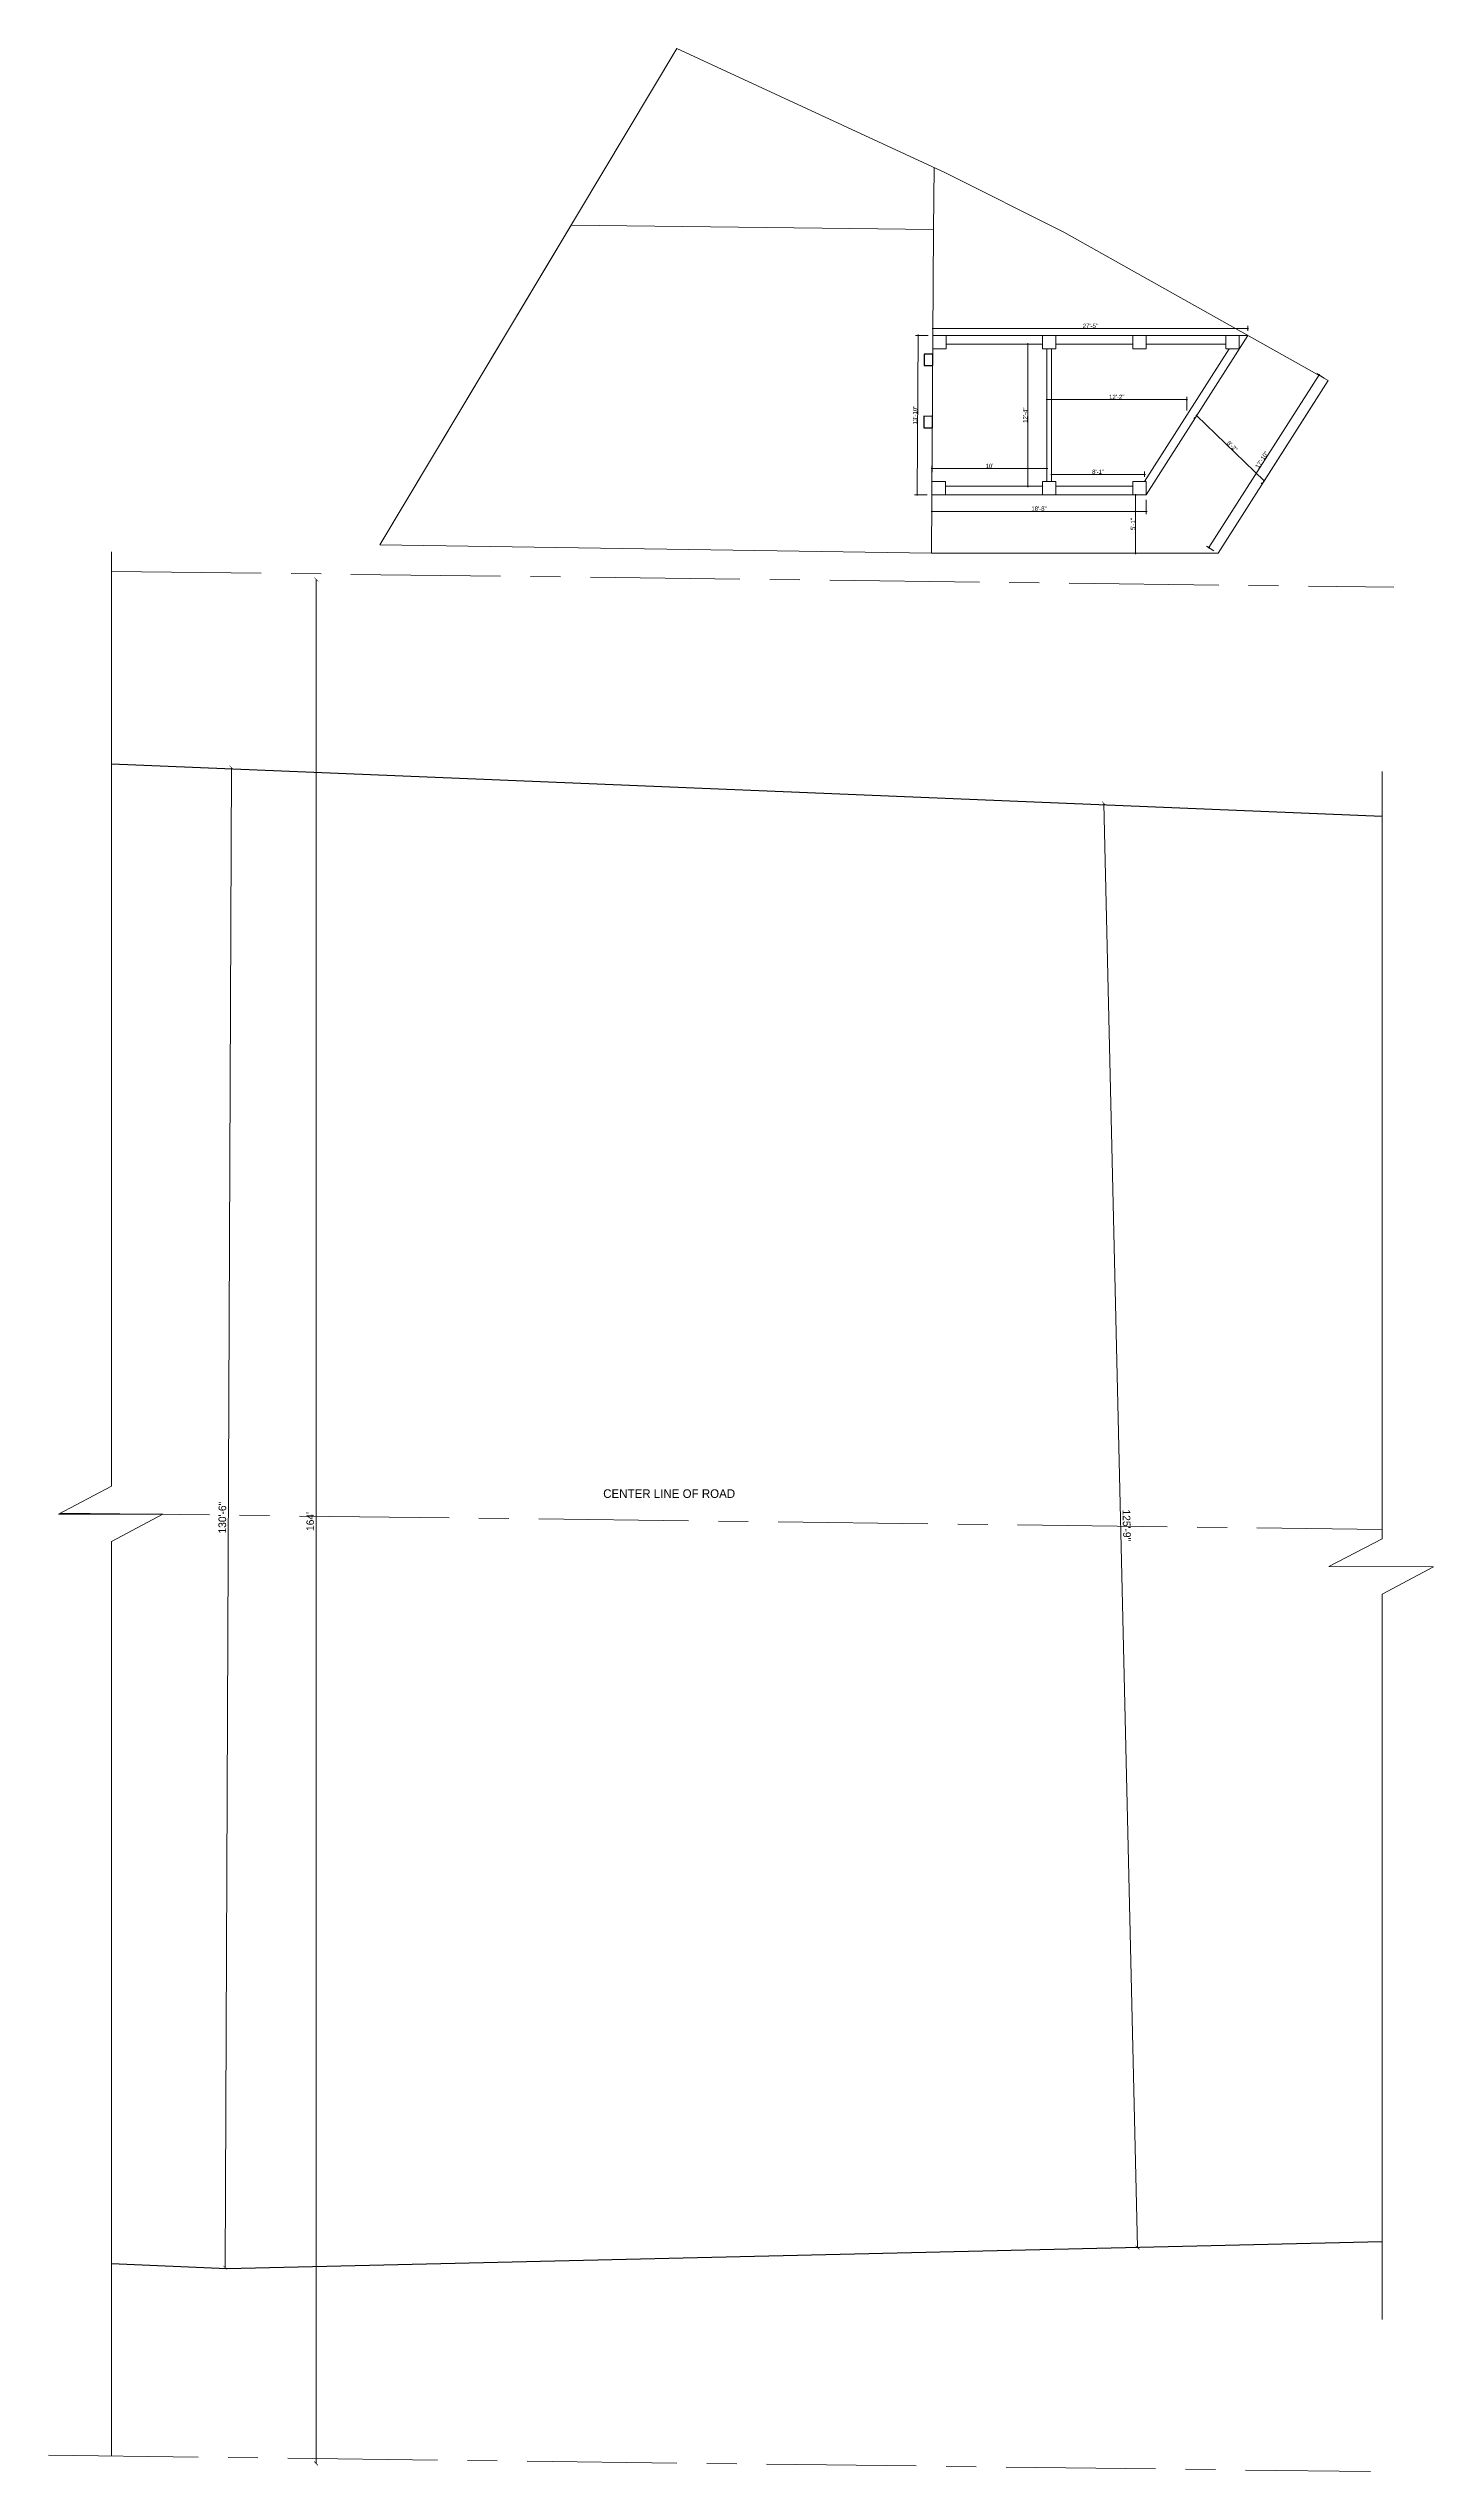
# Model space of a CAD drawing. Header units: inches. Extents: x 72553 to 165130, y 2767 to 9706.
# Drawn here: x 74611 to 76057, y 2858 to 5389 of the extents above; entities that cross this region are included whole.
import ezdxf

# ---------------------------------------------------------------- set-up
doc = ezdxf.new("R2010")
doc.units = ezdxf.units.IN
doc.header["$LTSCALE"] = 5
doc.header["$MEASUREMENT"] = 0
doc.linetypes.add('CENTER', pattern=[2, 1.25, -0.25, 0.25, -0.25])
doc.layers.add('A-WALL', color=7, linetype='Continuous', lineweight=9)
doc.layers.add('DOOR', color=62, linetype='Continuous', lineweight=0)
for name, color, linetype in [('DIM', 5, 'Continuous'), ('TEXT', 6, 'Continuous'), ('WALL', 7, 'Continuous')]:
    doc.layers.add(name, color=color, linetype=linetype)
doc.layers.add('dim line', color=7, linetype='Continuous', lineweight=15, true_color=0xfab2b2)
doc.styles.get("Standard").update_dxf_attribs({"font": 'arial.ttf'})
doc.styles.add('tt', font='stylu.ttf', dxfattribs={"height": 8})
doc.dimstyles.new('Copy(2) of STANDARD', dxfattribs={"dimtxt": 2, "dimasz": 4, "dimexe": 0, "dimexo": 0, "dimgap": 2, "dimtad": 1, "dimdec": 0, "dimzin": 0, "dimdsep": 46, "dimlunit": 3, "dimtxsty": 'tt', "dimblk": 'ARCHTICK', "dimcen": 0.0505, "dimse1": 1, "dimse2": 1, "dimclrd": 5, "dimclre": 5, "dimclrt": 7, "dimadec": 1, "dimazin": 0, "dimtm": 1e-09, "dimtfac": 1, "dimtdec": 0, "dimtofl": 0, "dimtmove": 1, "dimatfit": 3, "dimfxl": 1, "dimtolj": 2, "dimtzin": 0, "dimlwd": 13, "dimarcsym": 0})
doc.dimstyles.new('Standard$0', dxfattribs={"dimtxt": 6, "dimasz": 4, "dimexe": 3, "dimexo": 6, "dimgap": 3, "dimtad": 1, "dimdec": 1, "dimzin": 0, "dimdsep": 46, "dimlunit": 4, "dimtxsty": 'Standard', "dimcen": 0.09, "dimclrd": 6, "dimclre": 6, "dimclrt": 7, "dimadec": 0, "dimazin": 0, "dimtfac": 1, "dimtdec": 1, "dimtix": 1, "dimtofl": 0, "dimtmove": 1, "dimatfit": 3, "dimfxl": 1, "dimtolj": 1, "dimtzin": 0, "dimlwd": 18, "dimlwe": 18, "dimarcsym": 0})

# ---------------------------------------------------------------- blocks, each defined once
blk = doc.blocks.new('_ArchTick')
at = {"color": 0, "linetype": 'ByBlock', "const_width": 0.15}
blk.add_lwpolyline([(-0.5, -0.5), (0.5, 0.5)], dxfattribs=at)
blk = doc.blocks.new('*D1890')
at = {"layer": 'Defpoints', "color": 0, "ltscale": 5, "transparency": 16777216}
for p in [(75346.3, 4834.4), (74890.5, 2866.6), (75322, 2866.6)]:
    blk.add_point(p, dxfattribs=at)
at = {"layer": 'DIM', "color": 5, "lineweight": 13, "ltscale": 5, "transparency": 16777216}
blk.add_line((74890.5, 4834.4), (74890.5, 2866.6), dxfattribs=at)
at = {"layer": 'DIM', "color": 5, "lineweight": 13, "ltscale": 5, "transparency": 16777216, "xscale": 4, "yscale": 4, "zscale": 4}
for p, rotation in [((74890.5, 4834.4), 90), ((74890.5, 2866.6), 270)]:
    blk.add_blockref('_ArchTick', p, dxfattribs=dict(at, rotation=rotation))
at = {"layer": 'DIM', "color": 7, "ltscale": 5, "transparency": 16777216, "insert": (74884.3, 3850.5), "char_height": 8, "attachment_point": 5, "rotation": 90, "style": 'tt'}
blk.add_mtext("\\A2;164'", dxfattribs=at)
blk = doc.blocks.new('*D1889')
at = {"layer": 'Defpoints', "color": 0, "ltscale": 5, "transparency": 16777216}
for p in [(74773.4, 4637.8, -33.3), (74766.8, 3071.4, 1.5), (74795.4, 3071.2)]:
    blk.add_point(p, dxfattribs=at)
at = {"layer": 'DIM', "color": 5, "lineweight": 13, "ltscale": 5, "transparency": 16777216}
blk.add_line((74802, 4637.7), (74795.4, 3071.2), dxfattribs=at)
at = {"layer": 'DIM', "color": 5, "lineweight": 13, "ltscale": 5, "transparency": 16777216, "xscale": 4, "yscale": 4, "zscale": 4}
for p, rotation in [((74802, 4637.7), 89.75798331016011), ((74795.4, 3071.2), 269.7579833101601)]:
    blk.add_blockref('_ArchTick', p, dxfattribs=dict(at, rotation=rotation))
at = {"layer": 'DIM', "color": 7, "ltscale": 5, "transparency": 16777216, "insert": (74792.5, 3854.5), "char_height": 8, "attachment_point": 5, "rotation": 89.758, "style": 'tt'}
blk.add_mtext('\\A2;130\'-6"', dxfattribs=at)
blk = doc.blocks.new('*D1891')
at = {"layer": 'Defpoints', "color": 0, "ltscale": 5, "transparency": 16777216}
for p in [(75689.7, 4599.9, -52.5), (75724.8, 3091.6, 1.5), (75748.2, 3092.2)]:
    blk.add_point(p, dxfattribs=at)
at = {"layer": 'DIM', "color": 5, "lineweight": 13, "ltscale": 5, "transparency": 16777216}
blk.add_line((75713.1, 4600.4), (75748.2, 3092.2), dxfattribs=at)
at = {"layer": 'DIM', "color": 5, "lineweight": 13, "ltscale": 5, "transparency": 16777216, "xscale": 4, "yscale": 4, "zscale": 4}
for p, rotation in [((75713.1, 4600.4), 91.33313824719244), ((75748.2, 3092.2), 271.3331382471924)]:
    blk.add_blockref('_ArchTick', p, dxfattribs=dict(at, rotation=rotation))
at = {"layer": 'DIM', "color": 7, "ltscale": 5, "transparency": 16777216, "insert": (75736.8, 3846.4), "char_height": 8, "attachment_point": 5, "rotation": 271.3331, "style": 'tt'}
blk.add_mtext('\\A2;125\'-9"', dxfattribs=at)
blk = doc.blocks.new('oblique')
at = {"color": 0, "lineweight": -2}
blk.add_line((0.25, 0.25), (-0.25, -0.25), dxfattribs=at)
at = {"layer": 'dim line', "lineweight": 9}
for p, q in [((-0.4375, 0), (0.4375, 0)), ((0, 0.4375), (0, -0.4375))]:
    blk.add_line(p, q, dxfattribs=at)
blk = doc.blocks.new('*D1894')
at = {"layer": 'A-WALL', "color": 47, "lineweight": 0, "ltscale": 5, "transparency": 16777216}
for p, q in [((75658.5, 4941.6), (75658.5, 4946.9)), ((75755.5, 4941.6), (75755.5, 4946.9))]:
    blk.add_line(p, q, dxfattribs=at)
at = {"layer": 'A-WALL', "color": 33, "lineweight": 0, "ltscale": 5, "transparency": 16777216}
blk.add_line((75658.5, 4943.9), (75755.5, 4943.9), dxfattribs=at)
at = {"layer": 'Defpoints', "color": 0, "ltscale": 5, "transparency": 16777216}
for p in [(75658.5, 4936.6), (75755.5, 4943.9), (75755.5, 4936.6)]:
    blk.add_point(p, dxfattribs=at)
at = {"layer": 'A-WALL', "color": 33, "lineweight": 0, "ltscale": 5, "transparency": 16777216, "xscale": 2, "yscale": 2, "zscale": 2, "rotation": 180}
blk.add_blockref('oblique', (75658.5, 4943.9), dxfattribs=at)
at = {"layer": 'A-WALL', "color": 33, "lineweight": 0, "ltscale": 5, "transparency": 16777216, "xscale": 2, "yscale": 2, "zscale": 2}
blk.add_blockref('oblique', (75755.5, 4943.9), dxfattribs=at)
at = {"layer": 'A-WALL', "color": 7, "ltscale": 5, "transparency": 16777216, "insert": (75707, 4946.7), "char_height": 4.5, "attachment_point": 5}
blk.add_mtext('\\A1;8\'-1"', dxfattribs=at)
blk = doc.blocks.new('_OBLIQUE')
at = {"color": 0, "linetype": 'ByBlock'}
blk.add_line((-0.5, -0.5), (0.5, 0.5), dxfattribs=at)
blk = doc.blocks.new('*D1895')
at = {"layer": 'A-WALL', "color": 47, "lineweight": 0, "ltscale": 5, "transparency": 16777216}
for p, q in [((75533.4, 4917.6), (75533.4, 4902.4)), ((75757.2, 4917.6), (75757.2, 4902.4))]:
    blk.add_line(p, q, dxfattribs=at)
at = {"layer": 'A-WALL', "color": 33, "lineweight": 0, "ltscale": 5, "transparency": 16777216}
blk.add_line((75533.4, 4905.4), (75757.2, 4905.4), dxfattribs=at)
at = {"layer": 'Defpoints', "color": 0, "ltscale": 5, "transparency": 16777216}
for p in [(75533.4, 4922.6), (75757.2, 4922.6), (75757.2, 4905.4)]:
    blk.add_point(p, dxfattribs=at)
at = {"layer": 'A-WALL', "color": 33, "lineweight": 0, "ltscale": 5, "transparency": 16777216, "xscale": 2, "yscale": 2, "zscale": 2, "rotation": 180}
blk.add_blockref('oblique', (75533.4, 4905.4), dxfattribs=at)
at = {"layer": 'A-WALL', "color": 33, "lineweight": 0, "ltscale": 5, "transparency": 16777216, "xscale": 2, "yscale": 2, "zscale": 2}
blk.add_blockref('oblique', (75757.2, 4905.4), dxfattribs=at)
at = {"layer": 'A-WALL', "color": 7, "ltscale": 5, "transparency": 16777216, "insert": (75645.3, 4908.2), "char_height": 4.5, "attachment_point": 5}
blk.add_mtext('\\A1;18\'-8"', dxfattribs=at)
blk = doc.blocks.new('*D1897')
at = {"layer": 'A-WALL', "color": 47, "lineweight": 0, "ltscale": 5, "transparency": 16777216}
for p, q in [((75533.5, 4941.6), (75533.5, 4953)), ((75653.5, 4941.6), (75653.5, 4953))]:
    blk.add_line(p, q, dxfattribs=at)
at = {"layer": 'A-WALL', "color": 33, "lineweight": 0, "ltscale": 5, "transparency": 16777216}
blk.add_line((75533.5, 4950), (75653.5, 4950), dxfattribs=at)
at = {"layer": 'Defpoints', "color": 0, "ltscale": 5, "transparency": 16777216}
for p in [(75533.5, 4936.6), (75653.5, 4950), (75653.5, 4936.6)]:
    blk.add_point(p, dxfattribs=at)
at = {"layer": 'A-WALL', "color": 33, "lineweight": 0, "ltscale": 5, "transparency": 16777216, "xscale": 2, "yscale": 2, "zscale": 2, "rotation": 180}
blk.add_blockref('oblique', (75533.5, 4950), dxfattribs=at)
at = {"layer": 'A-WALL', "color": 33, "lineweight": 0, "ltscale": 5, "transparency": 16777216, "xscale": 2, "yscale": 2, "zscale": 2}
blk.add_blockref('oblique', (75653.5, 4950), dxfattribs=at)
at = {"layer": 'A-WALL', "color": 7, "ltscale": 5, "transparency": 16777216, "insert": (75593.5, 4952.8), "char_height": 4.5, "attachment_point": 5}
blk.add_mtext("\\A1;10'", dxfattribs=at)
blk = doc.blocks.new('*D1898')
at = {"layer": 'A-WALL', "color": 47, "lineweight": 0, "ltscale": 5, "transparency": 16777216}
for p, q in [((75653.5, 5010.8), (75653.5, 5025.1)), ((75799.6, 5010.8), (75799.6, 5025.1))]:
    blk.add_line(p, q, dxfattribs=at)
at = {"layer": 'A-WALL', "color": 33, "lineweight": 0, "ltscale": 5, "transparency": 16777216}
blk.add_line((75799.6, 5022.1), (75653.5, 5022.1), dxfattribs=at)
at = {"layer": 'Defpoints', "color": 0, "ltscale": 5, "transparency": 16777216}
for p in [(75653.5, 5022.1), (75653.5, 5005.8), (75799.6, 5005.8)]:
    blk.add_point(p, dxfattribs=at)
at = {"layer": 'A-WALL', "color": 33, "lineweight": 0, "ltscale": 5, "transparency": 16777216, "xscale": 2, "yscale": 2, "zscale": 2, "rotation": 180}
blk.add_blockref('oblique', (75653.5, 5022.1), dxfattribs=at)
at = {"layer": 'A-WALL', "color": 33, "lineweight": 0, "ltscale": 5, "transparency": 16777216, "xscale": 2, "yscale": 2, "zscale": 2}
blk.add_blockref('oblique', (75799.6, 5022.1), dxfattribs=at)
at = {"layer": 'A-WALL', "color": 7, "ltscale": 5, "transparency": 16777216, "insert": (75726.5, 5024.9), "char_height": 4.5, "attachment_point": 5}
blk.add_mtext('\\A1;12\'-2"', dxfattribs=at)
blk = doc.blocks.new('*D1899')
at = {"layer": 'A-WALL', "color": 47, "lineweight": 0, "ltscale": 5, "transparency": 16777216}
for p, q in [((75603.7, 5080), (75636.7, 5080)), ((75603.7, 4931.6), (75636.7, 4931.6))]:
    blk.add_line(p, q, dxfattribs=at)
at = {"layer": 'A-WALL', "color": 33, "lineweight": 0, "ltscale": 5, "transparency": 16777216}
blk.add_line((75633.7, 5080), (75633.7, 4931.6), dxfattribs=at)
at = {"layer": 'Defpoints', "color": 0, "ltscale": 5, "transparency": 16777216}
for p in [(75598.7, 5080), (75598.7, 4931.6), (75633.7, 4931.6)]:
    blk.add_point(p, dxfattribs=at)
at = {"layer": 'A-WALL', "color": 33, "lineweight": 0, "ltscale": 5, "transparency": 16777216, "xscale": 2, "yscale": 2, "zscale": 2}
for p, rotation in [((75633.7, 5080), 90), ((75633.7, 4931.6), 270)]:
    blk.add_blockref('oblique', p, dxfattribs=dict(at, rotation=rotation))
at = {"layer": 'A-WALL', "color": 7, "ltscale": 5, "transparency": 16777216, "insert": (75630.9, 5005.8), "char_height": 4.5, "attachment_point": 5, "rotation": 90}
blk.add_mtext('\\A1;12\'-4"', dxfattribs=at)
blk = doc.blocks.new('*D1918')
at = {"layer": 'A-WALL', "color": 47, "lineweight": 0, "ltscale": 5, "transparency": 16777216}
for p, q in [((75806.8, 5002.2), (75807.9, 5003.3)), ((75877.2, 4934), (75878.2, 4935.1))]:
    blk.add_line(p, q, dxfattribs=at)
at = {"layer": 'A-WALL', "color": 33, "lineweight": 0, "ltscale": 5, "transparency": 16777216}
blk.add_line((75809.9, 5005.5), (75880.3, 4937.3), dxfattribs=at)
at = {"layer": 'Defpoints', "color": 0, "ltscale": 5, "transparency": 16777216}
for p in [(75810.3, 5005.8), (75880.3, 4937.3), (75880.6, 4937.6, -58.2)]:
    blk.add_point(p, dxfattribs=at)
at = {"layer": 'A-WALL', "color": 33, "lineweight": 0, "ltscale": 5, "transparency": 16777216, "xscale": 2, "yscale": 2, "zscale": 2}
for p, rotation in [((75809.9, 5005.5), 135.8874371767297), ((75880.3, 4937.3), 315.8874371767297)]:
    blk.add_blockref('oblique', p, dxfattribs=dict(at, rotation=rotation))
at = {"layer": 'A-WALL', "color": 7, "ltscale": 5, "transparency": 16777216, "insert": (75847.1, 4973.4), "char_height": 4.5, "attachment_point": 5, "rotation": 315.8874}
blk.add_mtext('\\A1;8\'-2"', dxfattribs=at)
blk = doc.blocks.new('*D1919')
at = {"layer": 'A-WALL', "color": 47, "lineweight": 0, "ltscale": 5, "transparency": 16777216}
for p, q in [((75534.5, 5094), (75534.5, 5099.3)), ((75863.3, 5094), (75863.3, 5099.3))]:
    blk.add_line(p, q, dxfattribs=at)
at = {"layer": 'A-WALL', "color": 33, "lineweight": 0, "ltscale": 5, "transparency": 16777216}
blk.add_line((75863.3, 5096.3), (75534.5, 5096.3), dxfattribs=at)
at = {"layer": 'Defpoints', "color": 0, "ltscale": 5, "transparency": 16777216}
for p in [(75534.5, 5096.3), (75534.5, 5089), (75863.3, 5089)]:
    blk.add_point(p, dxfattribs=at)
at = {"layer": 'A-WALL', "color": 33, "lineweight": 0, "ltscale": 5, "transparency": 16777216, "xscale": 2, "yscale": 2, "zscale": 2, "rotation": 180}
blk.add_blockref('oblique', (75534.5, 5096.3), dxfattribs=at)
at = {"layer": 'A-WALL', "color": 33, "lineweight": 0, "ltscale": 5, "transparency": 16777216, "xscale": 2, "yscale": 2, "zscale": 2}
blk.add_blockref('oblique', (75863.3, 5096.3), dxfattribs=at)
at = {"layer": 'A-WALL', "color": 7, "ltscale": 5, "transparency": 16777216, "insert": (75698.9, 5099.1), "char_height": 4.5, "attachment_point": 5}
blk.add_mtext('\\A1;27\'-5"', dxfattribs=at)
blk = doc.blocks.new('*D1920')
at = {"layer": 'A-WALL', "color": 47, "lineweight": 0, "ltscale": 5, "transparency": 16777216}
for p, q in [((75529.5, 5089.1), (75516.2, 5089.2)), ((75528.4, 4922.7), (75515.1, 4922.7))]:
    blk.add_line(p, q, dxfattribs=at)
at = {"layer": 'A-WALL', "color": 33, "lineweight": 0, "ltscale": 5, "transparency": 16777216}
blk.add_line((75519.2, 5089.1), (75518.1, 4922.7), dxfattribs=at)
at = {"layer": 'Defpoints', "color": 0, "ltscale": 5, "transparency": 16777216}
for p in [(75534.5, 5089), (75518.1, 4922.7), (75533.4, 4922.6)]:
    blk.add_point(p, dxfattribs=at)
at = {"layer": 'A-WALL', "color": 33, "lineweight": 0, "ltscale": 5, "transparency": 16777216, "xscale": 2, "yscale": 2, "zscale": 2}
for p, rotation in [((75519.2, 5089.1), 89.62590714722728), ((75518.1, 4922.7), 269.6259071472273)]:
    blk.add_blockref('oblique', p, dxfattribs=dict(at, rotation=rotation))
at = {"layer": 'A-WALL', "color": 7, "ltscale": 5, "transparency": 16777216, "insert": (75515.9, 5006), "char_height": 4.5, "attachment_point": 5, "rotation": 89.6259}
blk.add_mtext('\\A1;13\'-10"', dxfattribs=at)
blk = doc.blocks.new('*D1937')
at = {"layer": 'A-WALL', "color": 33, "lineweight": 0, "ltscale": 5, "transparency": 16777216}
blk.add_line((75822.8, 4867.6), (75937.8, 5047.9), dxfattribs=at)
at = {"layer": 'A-WALL', "color": 47, "lineweight": 0, "ltscale": 5, "transparency": 16777216}
for p, q in [((75942.9, 5044.6), (75935.3, 5049.5)), ((75828, 4864.3), (75820.3, 4869.2))]:
    blk.add_line(p, q, dxfattribs=at)
at = {"layer": 'Defpoints', "color": 0, "ltscale": 5, "transparency": 16777216}
for p in [(75937.8, 5047.9), (75947.1, 5042, -58.2), (75832.2, 4861.6, -58.2)]:
    blk.add_point(p, dxfattribs=at)
at = {"layer": 'A-WALL', "color": 33, "lineweight": 0, "ltscale": 5, "transparency": 16777216, "xscale": 2, "yscale": 2, "zscale": 2}
for p, rotation in [((75937.8, 5047.9), 57.48404716701929), ((75822.8, 4867.6), 237.4840471670193)]:
    blk.add_blockref('oblique', p, dxfattribs=dict(at, rotation=rotation))
at = {"layer": 'A-WALL', "color": 7, "ltscale": 5, "transparency": 16777216, "insert": (75877.9, 4959.3), "char_height": 4.5, "attachment_point": 5, "rotation": 57.484}
blk.add_mtext('\\A1;17\'-10"', dxfattribs=at)
blk = doc.blocks.new('*D1940')
at = {"layer": 'A-WALL', "color": 47, "lineweight": 0, "ltscale": 5, "transparency": 16777216}
for p, q in [((75752.2, 4922.6), (75743.2, 4922.6)), ((75751.5, 4861.6), (75743.2, 4861.6))]:
    blk.add_line(p, q, dxfattribs=at)
at = {"layer": 'A-WALL', "color": 33, "lineweight": 0, "ltscale": 5, "transparency": 16777216}
blk.add_line((75746.2, 4922.6), (75746.2, 4861.6), dxfattribs=at)
at = {"layer": 'Defpoints', "color": 0, "ltscale": 5, "transparency": 16777216}
for p in [(75757.2, 4922.6), (75746.2, 4861.6), (75756.5, 4861.6, -58.2)]:
    blk.add_point(p, dxfattribs=at)
at = {"layer": 'A-WALL', "color": 33, "lineweight": 0, "ltscale": 5, "transparency": 16777216, "xscale": 2, "yscale": 2, "zscale": 2}
for p, rotation in [((75746.2, 4922.6), 90), ((75746.2, 4861.6), 270)]:
    blk.add_blockref('oblique', p, dxfattribs=dict(at, rotation=rotation))
at = {"layer": 'A-WALL', "color": 7, "ltscale": 5, "transparency": 16777216, "insert": (75743.4, 4892.1), "char_height": 4.5, "attachment_point": 5, "rotation": 90}
blk.add_mtext('\\A1;5\'-1"', dxfattribs=at)

msp = doc.modelspace()

# ---------------------------------------------------------------- linework, layer by layer
for p, q in [((74676.8, 4641.8, -31.3), (76003.6, 4586.9, -59.1)), ((76003.6, 3098.1, 1.5), (74797.2, 3070.1, 1.5)), ((74797.2, 3070.1, 1.5), (74676.8, 3075.2, 1.5))]:
    msp.add_line(p, q)
at = {"layer": 'A-WALL', "ltscale": 5}
for p, q in [((75535.2, 5199.6, -58.2), (75535.7, 5264.5, -58.2)), ((75863.3, 5089, -58.2), (75534.5, 5089, -58.2)), ((75534.5, 5080), (75534.4, 5080)), ((75649, 5080), (75548.5, 5080)), ((75653.5, 4936.6), (75653.5, 5075)), ((75658.5, 4936.6), (75658.5, 5075)), ((75743.2, 5080), (75663, 5080)), ((75755.5, 4936.6), (75843.7, 5075)), ((75840.4, 5080), (75757.2, 5080)), ((75880.6, 4937.6, -58.2), (75947.1, 5042, -58.2)), ((75547.5, 4931.6), (75649, 4931.6)), ((75663, 4931.6), (75743.2, 4931.6))]:
    msp.add_line(p, q, dxfattribs=at)
at = {"layer": 'A-WALL', "linetype": 'CENTER', "ltscale": 25}
for p, q in [((74676.8, 4842.7), (76015.7, 4826.2)), ((74623, 3859.3), (76003.6, 3842.2)), ((74610.9, 2875.3), (75991.5, 2858.3))]:
    msp.add_line(p, q, dxfattribs=at)
at = {"layer": 'A-WALL', "ltscale": 5, "elevation": -58.2}
for points in [[(75267.2, 5388.8), (74957.1, 4870.3), (75533, 4861.6), (75832.2, 4861.6), (75947.1, 5042), (75671.1, 5197), (75547.7, 5259)], [(75743.2, 5089), (75757.2, 5089), (75757.2, 5075), (75743.2, 5075)], [(75840.4, 5089), (75854.4, 5089), (75854.4, 5075), (75840.4, 5075)]]:
    msp.add_lwpolyline(points, close=True, dxfattribs=at)
at = {"layer": 'A-WALL', "ltscale": 5}
for points in [[(75863.3, 5089), (75534.5, 5089), (75533.4, 4922.6), (75757.2, 4922.6)], [(75534.5, 5089), (75548.5, 5089), (75548.5, 5075), (75534.5, 5075)], [(75649, 5089), (75663, 5089), (75663, 5075), (75649, 5075)], [(75533.5, 4936.6), (75547.5, 4936.6), (75547.5, 4922.6), (75533.5, 4922.6)], [(75649, 4936.6), (75663, 4936.6), (75663, 4922.6), (75649, 4922.6)], [(75743.2, 4936.6), (75757.2, 4936.6), (75757.2, 4922.6), (75743.2, 4922.6)]]:
    msp.add_lwpolyline(points, close=True, dxfattribs=at)
at = {"layer": 'A-WALL', "linetype": 'Continuous', "ltscale": 5}
for points, elevation in [([(74676.8, 4863.1), (74676.8, 3887.3), (74621.3, 3858.3), (74730.5, 3858.1), (74676.8, 3829.5), (74676.8, 2874.5)], -31.3), ([(76003.6, 4633.7), (76003.6, 3832.3), (75948, 3803.4), (76057.3, 3803.1), (76003.6, 3774.5), (76003.6, 3017.1)], -59.1)]:
    msp.add_lwpolyline(points, dxfattribs=dict(at, elevation=elevation))
at = {"layer": 'DOOR', "lineweight": 13, "elevation": -58.2}
msp.add_lwpolyline([(74957.1, 4870.3), (75533, 4861.6), (75535.2, 5199.6), (75156.8, 5204.1)], close=True, dxfattribs=at)
at = {"layer": 'WALL', "color": 2, "linetype": 'ByBlock', "ltscale": 5, "elevation": -58.2}
for points in [[(75525.4, 5069.7), (75525.3, 5057.7), (75534.3, 5057.6), (75534.4, 5069.6)], [(75525, 5004.7), (75524.9, 4992.7), (75533.9, 4992.6), (75534, 5004.6)]]:
    msp.add_lwpolyline(points, close=True, dxfattribs=at)

# ---------------------------------------------------------------- texts
at = {"layer": 'TEXT', "lineweight": 70, "style": 'tt'}
msp.add_text('CENTER LINE OF ROAD ', height=9, dxfattribs=at).set_placement((75190.2, 3875.1, -58.2))

# ---------------------------------------------------------------- dimensions: what is measured, and where the dimension line sits
at = {"layer": 'A-WALL', "ltscale": 5}
for p1, p2, distance, picture, middle in [((75534.5, 5089), (75533.4, 4922.6), -15.3, '*D1920', (75515.9, 5006)), ((75832.2, 4861.6, -58.2), (75947.1, 5042, -58.2), 11.1, '*D1937', (75877.9, 4959.3)), ((75810.3, 5005.8), (75880.6, 4937.6, -58.2), -0.5, '*D1918', (75847.1, 4973.4))]:
    dim = msp.add_aligned_dim(p1=p1, p2=p2, distance=distance, dimstyle='Standard$0', override={"dimtxt": 4.5, "dimasz": 2, "dimexo": 5, "dimgap": 0.5, "dimdec": 0, "dimzin": 12, "dimpost": '\\X', "dimblk": 'oblique', "dimcen": 3, "dimclrd": 33, "dimclre": 47, "dimtfac": 0.5, "dimtdec": 0, "dimfxl": 3, "dimlwd": 0, "dimlwe": 0}, dxfattribs=at)
    dim.commit()
    dim.dimension.update_dxf_attribs({"geometry": picture, "text_midpoint": middle})
for base, p1, p2, picture, middle in [((75534.5, 5096.3), (75863.3, 5089), (75534.5, 5089), '*D1919', (75698.9, 5099.1)), ((75653.5, 5022.1), (75799.6, 5005.8), (75653.5, 5005.8), '*D1898', (75726.5, 5024.9)), ((75653.5, 4950), (75533.5, 4936.6), (75653.5, 4936.6), '*D1897', (75593.5, 4952.8)), ((75755.5, 4943.9), (75658.5, 4936.6), (75755.5, 4936.6), '*D1894', (75707, 4946.7)), ((75757.2, 4905.4), (75533.4, 4922.6), (75757.2, 4922.6), '*D1895', (75645.3, 4908.2))]:
    dim = msp.add_linear_dim(base=base, p1=p1, p2=p2, dimstyle='Standard$0', override={"dimtxt": 4.5, "dimasz": 2, "dimexo": 5, "dimgap": 0.5, "dimdec": 0, "dimzin": 12, "dimpost": '\\X', "dimblk": 'oblique', "dimcen": 3, "dimclrd": 33, "dimclre": 47, "dimtfac": 0.5, "dimtdec": 0, "dimfxl": 3, "dimlwd": 0, "dimlwe": 0}, dxfattribs=at)
    dim.commit()
    dim.dimension.update_dxf_attribs({"geometry": picture, "text_midpoint": middle})
for base, p1, p2, picture, middle in [((75633.7, 4931.6), (75598.7, 5080), (75598.7, 4931.6), '*D1899', (75630.9, 5005.8)), ((75746.2, 4861.6), (75757.2, 4922.6), (75756.5, 4861.6, -58.2), '*D1940', (75743.4, 4892.1))]:
    dim = msp.add_linear_dim(base=base, p1=p1, p2=p2, angle=90, dimstyle='Standard$0', override={"dimtxt": 4.5, "dimasz": 2, "dimexo": 5, "dimgap": 0.5, "dimdec": 0, "dimzin": 12, "dimpost": '\\X', "dimblk": 'oblique', "dimcen": 3, "dimclrd": 33, "dimclre": 47, "dimtfac": 0.5, "dimtdec": 0, "dimfxl": 3, "dimlwd": 0, "dimlwe": 0}, dxfattribs=at)
    dim.commit()
    dim.dimension.update_dxf_attribs({"geometry": picture, "text_midpoint": middle})
at = {"layer": 'DIM', "ltscale": 5}
dim = msp.add_linear_dim(base=(74890.5, 2866.6), p1=(75346.3, 4834.4), p2=(75322, 2866.6), angle=90, dimstyle='Copy(2) of STANDARD', dxfattribs=at)
dim.commit()
dim.dimension.update_dxf_attribs({"geometry": '*D1890', "text_midpoint": (74884.3, 3850.5)})
for p1, p2, distance, picture, middle in [((74773.4, 4637.8, -33.3), (74766.8, 3071.4, 1.5), 28.5, '*D1889', (74792.5, 3854.5)), ((75689.7, 4599.9, -52.5), (75724.8, 3091.6, 1.5), 23.4, '*D1891', (75736.8, 3846.4))]:
    dim = msp.add_aligned_dim(p1=p1, p2=p2, distance=distance, dimstyle='Copy(2) of STANDARD', dxfattribs=at)
    dim.commit()
    dim.dimension.update_dxf_attribs({"geometry": picture, "text_midpoint": middle})

doc.saveas('drawing.dxf')
